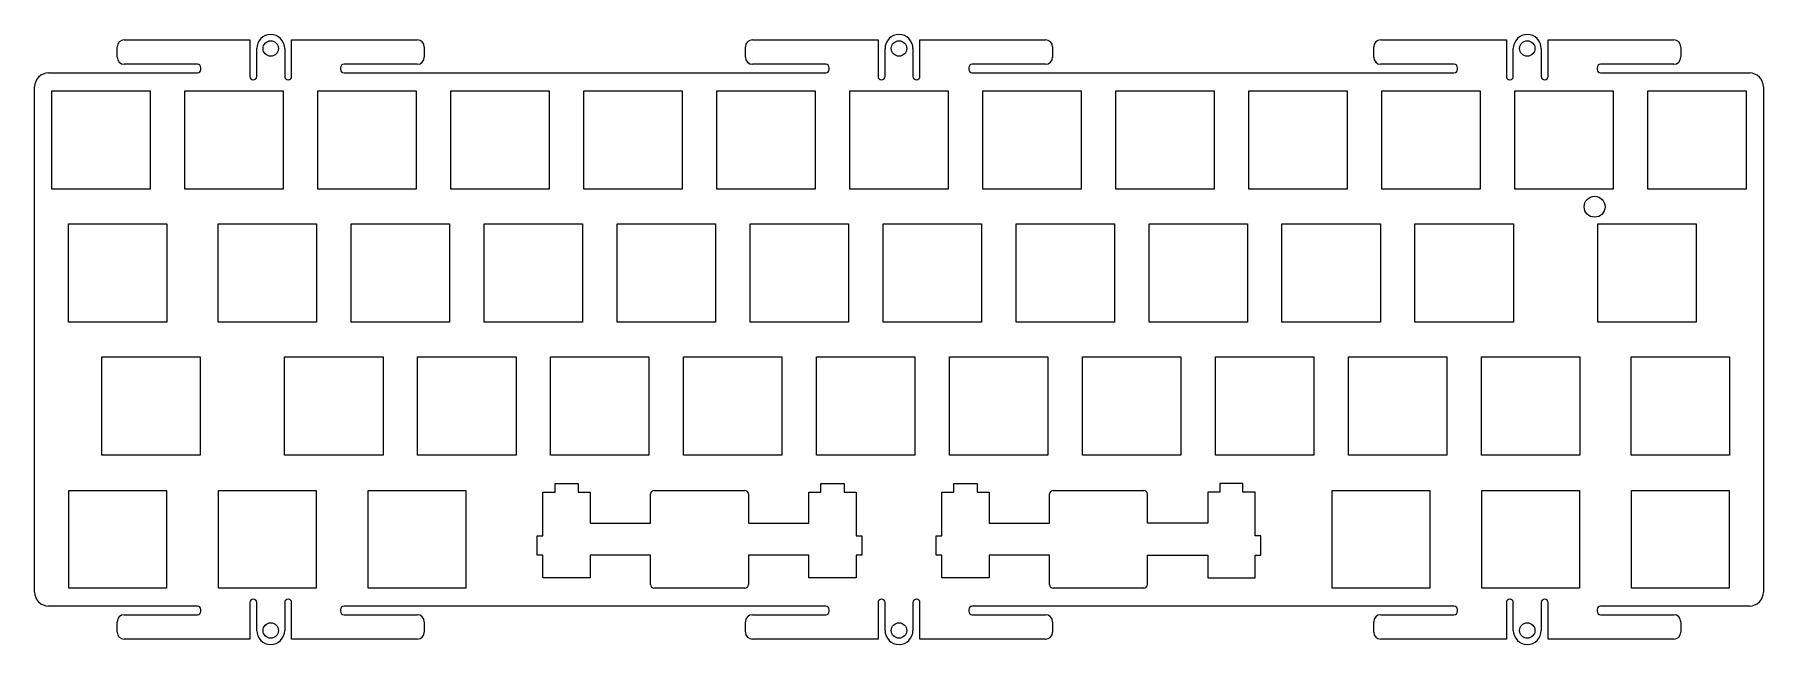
# Model space of a CAD drawing. Header units: millimetres. Extents: x -490 to -243, y -28 to 59.
import ezdxf

# ---------------------------------------------------------------- set-up
doc = ezdxf.new("R2010")
doc.units = ezdxf.units.MM
for name, color, linetype in [('Shape1000', 7, 'CONTINUOUS'), ('Shape1001', 7, 'CONTINUOUS'), ('Shape1002', 7, 'CONTINUOUS'), ('Shape1003', 7, 'CONTINUOUS'), ('Shape1004', 7, 'CONTINUOUS'), ('Shape1005', 7, 'CONTINUOUS'), ('Shape1006', 7, 'CONTINUOUS'), ('Shape1007', 7, 'CONTINUOUS'), ('Shape1008', 7, 'CONTINUOUS'), ('Shape1009', 7, 'CONTINUOUS'), ('Shape1010', 7, 'CONTINUOUS'), ('Shape1011', 7, 'CONTINUOUS'), ('Shape1012', 7, 'CONTINUOUS'), ('Shape1013', 7, 'CONTINUOUS'), ('Shape1014', 7, 'CONTINUOUS'), ('Shape1015', 7, 'CONTINUOUS'), ('Shape1016', 7, 'CONTINUOUS'), ('Shape1017', 7, 'CONTINUOUS'), ('Shape1018', 7, 'CONTINUOUS'), ('Shape1019', 7, 'CONTINUOUS'), ('Shape1020', 7, 'CONTINUOUS'), ('Shape1021', 7, 'CONTINUOUS'), ('Shape1022', 7, 'CONTINUOUS'), ('Shape1023', 7, 'CONTINUOUS'), ('Shape1024', 7, 'CONTINUOUS'), ('Shape1025', 7, 'CONTINUOUS'), ('Shape1026', 7, 'CONTINUOUS'), ('Shape1027', 7, 'CONTINUOUS'), ('Shape1028', 7, 'CONTINUOUS'), ('Shape1029', 7, 'CONTINUOUS'), ('Shape1030', 7, 'CONTINUOUS'), ('Shape1031', 7, 'CONTINUOUS'), ('Shape1032', 7, 'CONTINUOUS'), ('Shape1033', 7, 'CONTINUOUS'), ('Shape1034', 7, 'CONTINUOUS'), ('Shape1035', 7, 'CONTINUOUS'), ('Shape1036', 7, 'CONTINUOUS'), ('Shape1037', 7, 'CONTINUOUS'), ('Shape1038', 7, 'CONTINUOUS'), ('Shape1039', 7, 'CONTINUOUS'), ('Shape1040', 7, 'CONTINUOUS'), ('Shape1041', 7, 'CONTINUOUS'), ('Shape1042', 7, 'CONTINUOUS'), ('Shape1043', 7, 'CONTINUOUS'), ('Shape1044', 7, 'CONTINUOUS'), ('Shape1045', 7, 'CONTINUOUS'), ('Shape1046', 7, 'CONTINUOUS'), ('Shape1047', 7, 'CONTINUOUS'), ('Shape1048', 7, 'CONTINUOUS'), ('Shape1049', 7, 'CONTINUOUS'), ('Shape1050', 7, 'CONTINUOUS'), ('Shape1051', 7, 'CONTINUOUS'), ('Shape1052', 7, 'CONTINUOUS'), ('Shape1053', 7, 'CONTINUOUS'), ('Shape1054', 7, 'CONTINUOUS'), ('Shape1055', 7, 'CONTINUOUS'), ('Shape1056', 7, 'CONTINUOUS'), ('Shape1057', 7, 'CONTINUOUS'), ('Shape1058', 7, 'CONTINUOUS'), ('Shape1059', 7, 'CONTINUOUS'), ('Shape1060', 7, 'CONTINUOUS'), ('Shape1061', 7, 'CONTINUOUS'), ('Shape1062', 7, 'CONTINUOUS'), ('Shape1063', 7, 'CONTINUOUS'), ('Shape1064', 7, 'CONTINUOUS'), ('Shape1065', 7, 'CONTINUOUS'), ('Shape1066', 7, 'CONTINUOUS'), ('Shape1067', 7, 'CONTINUOUS'), ('Shape1068', 7, 'CONTINUOUS'), ('Shape1069', 7, 'CONTINUOUS'), ('Shape1070', 7, 'CONTINUOUS'), ('Shape1071', 7, 'CONTINUOUS'), ('Shape1072', 7, 'CONTINUOUS'), ('Shape1073', 7, 'CONTINUOUS'), ('Shape1074', 7, 'CONTINUOUS'), ('Shape1075', 7, 'CONTINUOUS'), ('Shape1076', 7, 'CONTINUOUS'), ('Shape1077', 7, 'CONTINUOUS'), ('Shape1078', 7, 'CONTINUOUS'), ('Shape1079', 7, 'CONTINUOUS'), ('Shape1080', 7, 'CONTINUOUS'), ('Shape1081', 7, 'CONTINUOUS'), ('Shape1082', 7, 'CONTINUOUS'), ('Shape1083', 7, 'CONTINUOUS'), ('Shape1084', 7, 'CONTINUOUS'), ('Shape1085', 7, 'CONTINUOUS'), ('Shape1086', 7, 'CONTINUOUS'), ('Shape1087', 7, 'CONTINUOUS'), ('Shape1088', 7, 'CONTINUOUS'), ('Shape1089', 7, 'CONTINUOUS'), ('Shape1090', 7, 'CONTINUOUS'), ('Shape1091', 7, 'CONTINUOUS'), ('Shape1092', 7, 'CONTINUOUS'), ('Shape1093', 7, 'CONTINUOUS'), ('Shape1094', 7, 'CONTINUOUS'), ('Shape1095', 7, 'CONTINUOUS'), ('Shape1096', 7, 'CONTINUOUS'), ('Shape1097', 7, 'CONTINUOUS'), ('Shape1098', 7, 'CONTINUOUS'), ('Shape1099', 7, 'CONTINUOUS'), ('Shape1100', 7, 'CONTINUOUS'), ('Shape1101', 7, 'CONTINUOUS'), ('Shape1102', 7, 'CONTINUOUS'), ('Shape1103', 7, 'CONTINUOUS'), ('Shape1104', 7, 'CONTINUOUS'), ('Shape1105', 7, 'CONTINUOUS'), ('Shape1106', 7, 'CONTINUOUS'), ('Shape1107', 7, 'CONTINUOUS'), ('Shape1108', 7, 'CONTINUOUS'), ('Shape1109', 7, 'CONTINUOUS'), ('Shape1110', 7, 'CONTINUOUS'), ('Shape1111', 7, 'CONTINUOUS'), ('Shape1112', 7, 'CONTINUOUS'), ('Shape1113', 7, 'CONTINUOUS'), ('Shape1114', 7, 'CONTINUOUS'), ('Shape1115', 7, 'CONTINUOUS'), ('Shape1116', 7, 'CONTINUOUS'), ('Shape1117', 7, 'CONTINUOUS'), ('Shape1270', 7, 'CONTINUOUS'), ('Shape1271', 7, 'CONTINUOUS'), ('Shape1272', 7, 'CONTINUOUS'), ('Shape12729', 7, 'CONTINUOUS'), ('Shape1273', 7, 'CONTINUOUS'), ('Shape1274', 7, 'CONTINUOUS'), ('Shape1275', 7, 'CONTINUOUS'), ('Shape2530', 7, 'CONTINUOUS'), ('Shape2531', 7, 'CONTINUOUS'), ('Shape2532', 7, 'CONTINUOUS'), ('Shape2533', 7, 'CONTINUOUS'), ('Shape2534', 7, 'CONTINUOUS'), ('Shape2535', 7, 'CONTINUOUS'), ('Shape2536', 7, 'CONTINUOUS'), ('Shape2537', 7, 'CONTINUOUS'), ('Shape2538', 7, 'CONTINUOUS'), ('Shape2539', 7, 'CONTINUOUS'), ('Shape2540', 7, 'CONTINUOUS'), ('Shape2541', 7, 'CONTINUOUS'), ('Shape2542', 7, 'CONTINUOUS'), ('Shape2543', 7, 'CONTINUOUS'), ('Shape2544', 7, 'CONTINUOUS'), ('Shape2545', 7, 'CONTINUOUS'), ('Shape2546', 7, 'CONTINUOUS'), ('Shape2547', 7, 'CONTINUOUS'), ('Shape2548', 7, 'CONTINUOUS'), ('Shape2549', 7, 'CONTINUOUS'), ('Shape2550', 7, 'CONTINUOUS'), ('Shape2551', 7, 'CONTINUOUS'), ('Shape2552', 7, 'CONTINUOUS'), ('Shape2553', 7, 'CONTINUOUS'), ('Shape2554', 7, 'CONTINUOUS'), ('Shape2555', 7, 'CONTINUOUS'), ('Shape2556', 7, 'CONTINUOUS'), ('Shape2557', 7, 'CONTINUOUS'), ('Shape2558', 7, 'CONTINUOUS'), ('Shape2559', 7, 'CONTINUOUS'), ('Shape2560', 7, 'CONTINUOUS'), ('Shape2561', 7, 'CONTINUOUS'), ('Shape2562', 7, 'CONTINUOUS'), ('Shape2563', 7, 'CONTINUOUS'), ('Shape2564', 7, 'CONTINUOUS'), ('Shape2565', 7, 'CONTINUOUS'), ('Shape2566', 7, 'CONTINUOUS'), ('Shape2567', 7, 'CONTINUOUS'), ('Shape2568', 7, 'CONTINUOUS'), ('Shape2569', 7, 'CONTINUOUS'), ('Shape2570', 7, 'CONTINUOUS'), ('Shape2571', 7, 'CONTINUOUS'), ('Shape2572', 7, 'CONTINUOUS'), ('Shape2573', 7, 'CONTINUOUS'), ('Shape2574', 7, 'CONTINUOUS'), ('Shape2575', 7, 'CONTINUOUS'), ('Shape2576', 7, 'CONTINUOUS'), ('Shape2577', 7, 'CONTINUOUS'), ('Shape2578', 7, 'CONTINUOUS'), ('Shape2579', 7, 'CONTINUOUS'), ('Shape2580', 7, 'CONTINUOUS'), ('Shape2581', 7, 'CONTINUOUS'), ('Shape2582', 7, 'CONTINUOUS'), ('Shape2583', 7, 'CONTINUOUS'), ('Shape2584', 7, 'CONTINUOUS'), ('Shape2585', 7, 'CONTINUOUS'), ('Shape2586', 7, 'CONTINUOUS'), ('Shape2587', 7, 'CONTINUOUS'), ('Shape2588', 7, 'CONTINUOUS'), ('Shape2589', 7, 'CONTINUOUS'), ('Shape2590', 7, 'CONTINUOUS'), ('Shape2591', 7, 'CONTINUOUS'), ('Shape2592', 7, 'CONTINUOUS'), ('Shape2593', 7, 'CONTINUOUS'), ('Shape2594', 7, 'CONTINUOUS'), ('Shape2595', 7, 'CONTINUOUS'), ('Shape2596', 7, 'CONTINUOUS'), ('Shape2597', 7, 'CONTINUOUS'), ('Shape2598', 7, 'CONTINUOUS'), ('Shape2599', 7, 'CONTINUOUS'), ('Shape2600', 7, 'CONTINUOUS'), ('Shape2601', 7, 'CONTINUOUS'), ('Shape2602', 7, 'CONTINUOUS'), ('Shape2603', 7, 'CONTINUOUS'), ('Shape2604', 7, 'CONTINUOUS'), ('Shape2605', 7, 'CONTINUOUS'), ('Shape2606', 7, 'CONTINUOUS'), ('Shape2607', 7, 'CONTINUOUS'), ('Shape2608', 7, 'CONTINUOUS'), ('Shape2609', 7, 'CONTINUOUS'), ('Shape2610', 7, 'CONTINUOUS'), ('Shape2611', 7, 'CONTINUOUS'), ('Shape2612', 7, 'CONTINUOUS'), ('Shape2613', 7, 'CONTINUOUS'), ('Shape2614', 7, 'CONTINUOUS'), ('Shape2615', 7, 'CONTINUOUS'), ('Shape2616', 7, 'CONTINUOUS'), ('Shape2617', 7, 'CONTINUOUS'), ('Shape2618', 7, 'CONTINUOUS'), ('Shape2619', 7, 'CONTINUOUS'), ('Shape2620', 7, 'CONTINUOUS'), ('Shape2621', 7, 'CONTINUOUS'), ('Shape2622', 7, 'CONTINUOUS'), ('Shape2623', 7, 'CONTINUOUS'), ('Shape2624', 7, 'CONTINUOUS'), ('Shape2625', 7, 'CONTINUOUS'), ('Shape2626', 7, 'CONTINUOUS'), ('Shape2627', 7, 'CONTINUOUS'), ('Shape2628', 7, 'CONTINUOUS'), ('Shape2629', 7, 'CONTINUOUS'), ('Shape2630', 7, 'CONTINUOUS'), ('Shape2631', 7, 'CONTINUOUS'), ('Shape2632', 7, 'CONTINUOUS'), ('Shape2633', 7, 'CONTINUOUS'), ('Shape2634', 7, 'CONTINUOUS'), ('Shape2635', 7, 'CONTINUOUS'), ('Shape2636', 7, 'CONTINUOUS'), ('Shape2637', 7, 'CONTINUOUS'), ('Shape2638', 7, 'CONTINUOUS'), ('Shape2639', 7, 'CONTINUOUS'), ('Shape2640', 7, 'CONTINUOUS'), ('Shape2641', 7, 'CONTINUOUS'), ('Shape2642', 7, 'CONTINUOUS'), ('Shape2643', 7, 'CONTINUOUS'), ('Shape2644', 7, 'CONTINUOUS'), ('Shape2645', 7, 'CONTINUOUS'), ('Shape2646', 7, 'CONTINUOUS'), ('Shape2647', 7, 'CONTINUOUS'), ('Shape2648', 7, 'CONTINUOUS'), ('Shape2649', 7, 'CONTINUOUS'), ('Shape2650', 7, 'CONTINUOUS'), ('Shape2651', 7, 'CONTINUOUS'), ('Shape2652', 7, 'CONTINUOUS'), ('Shape2653', 7, 'CONTINUOUS'), ('Shape2654', 7, 'CONTINUOUS'), ('Shape2655', 7, 'CONTINUOUS'), ('Shape2656', 7, 'CONTINUOUS'), ('Shape2657', 7, 'CONTINUOUS'), ('Shape2658', 7, 'CONTINUOUS'), ('Shape2659', 7, 'CONTINUOUS'), ('Shape2660', 7, 'CONTINUOUS'), ('Shape2661', 7, 'CONTINUOUS'), ('Shape2662', 7, 'CONTINUOUS'), ('Shape2663', 7, 'CONTINUOUS'), ('Shape2664', 7, 'CONTINUOUS'), ('Shape2665', 7, 'CONTINUOUS'), ('Shape2666', 7, 'CONTINUOUS'), ('Shape2667', 7, 'CONTINUOUS'), ('Shape2668', 7, 'CONTINUOUS'), ('Shape2669', 7, 'CONTINUOUS'), ('Shape2670', 7, 'CONTINUOUS'), ('Shape2671', 7, 'CONTINUOUS'), ('Shape2672', 7, 'CONTINUOUS'), ('Shape2673', 7, 'CONTINUOUS'), ('Shape2674', 7, 'CONTINUOUS'), ('Shape2675', 7, 'CONTINUOUS'), ('Shape2676', 7, 'CONTINUOUS'), ('Shape2677', 7, 'CONTINUOUS'), ('Shape2678', 7, 'CONTINUOUS'), ('Shape2679', 7, 'CONTINUOUS'), ('Shape2680', 7, 'CONTINUOUS'), ('Shape2681', 7, 'CONTINUOUS'), ('Shape2682', 7, 'CONTINUOUS'), ('Shape2683', 7, 'CONTINUOUS'), ('Shape2684', 7, 'CONTINUOUS'), ('Shape2685', 7, 'CONTINUOUS'), ('Shape2686', 7, 'CONTINUOUS'), ('Shape2687', 7, 'CONTINUOUS'), ('Shape2688', 7, 'CONTINUOUS'), ('Shape2689', 7, 'CONTINUOUS'), ('Shape2690', 7, 'CONTINUOUS'), ('Shape2691', 7, 'CONTINUOUS'), ('Shape2692', 7, 'CONTINUOUS'), ('Shape2693', 7, 'CONTINUOUS'), ('Shape2694', 7, 'CONTINUOUS'), ('Shape2695', 7, 'CONTINUOUS'), ('Shape2696', 7, 'CONTINUOUS'), ('Shape2697', 7, 'CONTINUOUS'), ('Shape2698', 7, 'CONTINUOUS'), ('Shape2699', 7, 'CONTINUOUS'), ('Shape2700', 7, 'CONTINUOUS'), ('Shape2701', 7, 'CONTINUOUS'), ('Shape3650', 7, 'CONTINUOUS'), ('Shape3651', 7, 'CONTINUOUS'), ('Shape3652', 7, 'CONTINUOUS'), ('Shape3653', 7, 'CONTINUOUS'), ('Shape3654', 7, 'CONTINUOUS'), ('Shape3655', 7, 'CONTINUOUS'), ('Shape3656', 7, 'CONTINUOUS'), ('Shape3657', 7, 'CONTINUOUS'), ('Shape3658', 7, 'CONTINUOUS'), ('Shape3659', 7, 'CONTINUOUS'), ('Shape3660', 7, 'CONTINUOUS'), ('Shape3661', 7, 'CONTINUOUS'), ('Shape3662', 7, 'CONTINUOUS'), ('Shape3663', 7, 'CONTINUOUS'), ('Shape3664', 7, 'CONTINUOUS'), ('Shape3665', 7, 'CONTINUOUS'), ('Shape3666', 7, 'CONTINUOUS'), ('Shape3667', 7, 'CONTINUOUS'), ('Shape3668', 7, 'CONTINUOUS'), ('Shape3669', 7, 'CONTINUOUS'), ('Shape3670', 7, 'CONTINUOUS'), ('Shape3671', 7, 'CONTINUOUS'), ('Shape3672', 7, 'CONTINUOUS'), ('Shape3673', 7, 'CONTINUOUS'), ('Shape3674', 7, 'CONTINUOUS'), ('Shape3675', 7, 'CONTINUOUS'), ('Shape3676', 7, 'CONTINUOUS'), ('Shape3677', 7, 'CONTINUOUS'), ('Shape3678', 7, 'CONTINUOUS'), ('Shape3679', 7, 'CONTINUOUS'), ('Shape3680', 7, 'CONTINUOUS'), ('Shape3681', 7, 'CONTINUOUS'), ('Shape3682', 7, 'CONTINUOUS'), ('Shape3683', 7, 'CONTINUOUS'), ('Shape3684', 7, 'CONTINUOUS'), ('Shape3685', 7, 'CONTINUOUS'), ('Shape3686', 7, 'CONTINUOUS'), ('Shape3687', 7, 'CONTINUOUS'), ('Shape3688', 7, 'CONTINUOUS'), ('Shape3689', 7, 'CONTINUOUS'), ('Shape3690', 7, 'CONTINUOUS'), ('Shape3691', 7, 'CONTINUOUS'), ('Shape3692', 7, 'CONTINUOUS'), ('Shape3693', 7, 'CONTINUOUS'), ('Shape3694', 7, 'CONTINUOUS'), ('Shape3695', 7, 'CONTINUOUS'), ('Shape3696', 7, 'CONTINUOUS'), ('Shape3697', 7, 'CONTINUOUS'), ('Shape3698', 7, 'CONTINUOUS'), ('Shape3699', 7, 'CONTINUOUS'), ('Shape3700', 7, 'CONTINUOUS'), ('Shape3701', 7, 'CONTINUOUS'), ('Shape3702', 7, 'CONTINUOUS'), ('Shape3703', 7, 'CONTINUOUS'), ('Shape3704', 7, 'CONTINUOUS'), ('Shape3705', 7, 'CONTINUOUS'), ('Shape3706', 7, 'CONTINUOUS'), ('Shape3707', 7, 'CONTINUOUS'), ('Shape3708', 7, 'CONTINUOUS'), ('Shape3709', 7, 'CONTINUOUS'), ('Shape3710', 7, 'CONTINUOUS'), ('Shape3711', 7, 'CONTINUOUS'), ('Shape3712', 7, 'CONTINUOUS'), ('Shape3713', 7, 'CONTINUOUS'), ('Shape3714', 7, 'CONTINUOUS'), ('Shape3715', 7, 'CONTINUOUS'), ('Shape3716', 7, 'CONTINUOUS'), ('Shape3717', 7, 'CONTINUOUS'), ('Shape3718', 7, 'CONTINUOUS'), ('Shape3719', 7, 'CONTINUOUS'), ('Shape3720', 7, 'CONTINUOUS'), ('Shape3721', 7, 'CONTINUOUS'), ('Shape3722', 7, 'CONTINUOUS'), ('Shape3723', 7, 'CONTINUOUS'), ('Shape3724', 7, 'CONTINUOUS'), ('Shape3725', 7, 'CONTINUOUS'), ('Shape3726', 7, 'CONTINUOUS'), ('Shape3727', 7, 'CONTINUOUS'), ('Shape3728', 7, 'CONTINUOUS'), ('Shape3729', 7, 'CONTINUOUS'), ('Shape966', 7, 'CONTINUOUS'), ('Shape967', 7, 'CONTINUOUS'), ('Shape968', 7, 'CONTINUOUS'), ('Shape969', 7, 'CONTINUOUS'), ('Shape970', 7, 'CONTINUOUS'), ('Shape971', 7, 'CONTINUOUS'), ('Shape972', 7, 'CONTINUOUS'), ('Shape973', 7, 'CONTINUOUS'), ('Shape974', 7, 'CONTINUOUS'), ('Shape975', 7, 'CONTINUOUS'), ('Shape976', 7, 'CONTINUOUS'), ('Shape977', 7, 'CONTINUOUS'), ('Shape978', 7, 'CONTINUOUS'), ('Shape979', 7, 'CONTINUOUS'), ('Shape980', 7, 'CONTINUOUS'), ('Shape981', 7, 'CONTINUOUS'), ('Shape982', 7, 'CONTINUOUS'), ('Shape983', 7, 'CONTINUOUS'), ('Shape984', 7, 'CONTINUOUS'), ('Shape985', 7, 'CONTINUOUS'), ('Shape986', 7, 'CONTINUOUS'), ('Shape987', 7, 'CONTINUOUS'), ('Shape988', 7, 'CONTINUOUS'), ('Shape989', 7, 'CONTINUOUS'), ('Shape990', 7, 'CONTINUOUS'), ('Shape991', 7, 'CONTINUOUS'), ('Shape992', 7, 'CONTINUOUS'), ('Shape993', 7, 'CONTINUOUS'), ('Shape994', 7, 'CONTINUOUS'), ('Shape995', 7, 'CONTINUOUS'), ('Shape996', 7, 'CONTINUOUS'), ('Shape997', 7, 'CONTINUOUS'), ('Shape998', 7, 'CONTINUOUS'), ('Shape999', 7, 'CONTINUOUS')]:
    doc.layers.add(name, color=color, linetype=linetype)

msp = doc.modelspace()

# ---------------------------------------------------------------- linework, layer by layer
at = {"layer": 'Shape1000'}
msp.add_arc((-387.507, -24.6805), 1, 90, 180, dxfattribs=at)
at = {"layer": 'Shape1001'}
msp.add_line((-387.507, -23.6805), (-377.007, -23.6805), dxfattribs=at)
at = {"layer": 'Shape1002'}
msp.add_arc((-377.007, -23.1805), 0.5, -90, 0, dxfattribs=at)
at = {"layer": 'Shape1003'}
msp.add_line((-376.507, -23.1805), (-376.507, -22.9314), dxfattribs=at)
at = {"layer": 'Shape1004'}
msp.add_arc((-377.007, -22.9314), 0.5, 0, 90, dxfattribs=at)
at = {"layer": 'Shape1005'}
msp.add_line((-377.007, -22.4314), (-446.007, -22.4314), dxfattribs=at)
at = {"layer": 'Shape1006'}
msp.add_arc((-446.007, -22.9314), 0.5, 90, 180, dxfattribs=at)
at = {"layer": 'Shape1007'}
msp.add_line((-446.507, -22.9314), (-446.507, -23.1805), dxfattribs=at)
at = {"layer": 'Shape1008'}
msp.add_arc((-446.007, -23.1805), 0.5, 180, -90, dxfattribs=at)
at = {"layer": 'Shape1009'}
msp.add_line((-446.007, -23.6805), (-435.507, -23.6805), dxfattribs=at)
at = {"layer": 'Shape1010'}
msp.add_arc((-435.507, -24.6805), 1, 0, 90, dxfattribs=at)
at = {"layer": 'Shape1011'}
msp.add_line((-434.507, -24.6805), (-434.507, -26.1805), dxfattribs=at)
at = {"layer": 'Shape1012'}
msp.add_arc((-435.507, -26.1805), 1, -90, 0, dxfattribs=at)
at = {"layer": 'Shape1013'}
msp.add_line((-435.507, -27.1805), (-453.507, -27.1805), dxfattribs=at)
at = {"layer": 'Shape1014'}
msp.add_line((-453.507, -27.1805), (-453.507, -21.9305), dxfattribs=at)
at = {"layer": 'Shape1015'}
msp.add_arc((-454.007, -21.9305), 0.5, 0, 180, dxfattribs=at)
at = {"layer": 'Shape1016'}
msp.add_line((-454.507, -21.9305), (-454.507, -25.9305), dxfattribs=at)
at = {"layer": 'Shape1017'}
msp.add_arc((-456.507, -25.9305), 2, 180, 0, dxfattribs=at)
at = {"layer": 'Shape1018'}
msp.add_line((-458.507, -25.9305), (-458.507, -21.9305), dxfattribs=at)
at = {"layer": 'Shape1019'}
msp.add_arc((-459.007, -21.9305), 0.5, 0, 180, dxfattribs=at)
at = {"layer": 'Shape1020'}
msp.add_line((-459.507, -21.9305), (-459.507, -27.1805), dxfattribs=at)
at = {"layer": 'Shape1021'}
msp.add_line((-459.507, -27.1805), (-477.507, -27.1805), dxfattribs=at)
at = {"layer": 'Shape1022'}
msp.add_arc((-477.507, -26.1805), 1, 180, -90, dxfattribs=at)
at = {"layer": 'Shape1023'}
msp.add_line((-478.507, -26.1805), (-478.507, -24.6805), dxfattribs=at)
at = {"layer": 'Shape1024'}
msp.add_arc((-477.507, -24.6805), 1, 90, 180, dxfattribs=at)
at = {"layer": 'Shape1025'}
msp.add_line((-477.507, -23.6805), (-467.007, -23.6805), dxfattribs=at)
at = {"layer": 'Shape1026'}
msp.add_arc((-467.007, -23.1805), 0.5, -90, 0, dxfattribs=at)
at = {"layer": 'Shape1027'}
msp.add_line((-466.507, -23.1805), (-466.507, -22.9314), dxfattribs=at)
at = {"layer": 'Shape1028'}
msp.add_arc((-467.007, -22.9314), 0.5, 0, 90, dxfattribs=at)
at = {"layer": 'Shape1029'}
msp.add_line((-467.007, -22.4314), (-488.332, -22.4314), dxfattribs=at)
at = {"layer": 'Shape1030'}
msp.add_arc((-488.332, -20.4314), 2, 180, -90, dxfattribs=at)
at = {"layer": 'Shape1031'}
msp.add_line((-490.332, -20.4314), (-490.332, 51.9686), dxfattribs=at)
at = {"layer": 'Shape1032'}
msp.add_arc((-488.332, 51.9686), 2, 90, 180, dxfattribs=at)
at = {"layer": 'Shape1033'}
msp.add_line((-488.332, 53.9686), (-467.007, 53.9686), dxfattribs=at)
at = {"layer": 'Shape1034'}
msp.add_arc((-467.007, 54.4686), 0.5, -90, 0, dxfattribs=at)
at = {"layer": 'Shape1035'}
msp.add_line((-466.507, 54.4686), (-466.507, 54.7177), dxfattribs=at)
at = {"layer": 'Shape1036'}
msp.add_arc((-467.007, 54.7177), 0.5, 0, 90, dxfattribs=at)
at = {"layer": 'Shape1037'}
msp.add_line((-467.007, 55.2177), (-477.507, 55.2177), dxfattribs=at)
at = {"layer": 'Shape1038'}
msp.add_arc((-477.507, 56.2177), 1, 180, -90, dxfattribs=at)
at = {"layer": 'Shape1039'}
msp.add_line((-478.507, 56.2177), (-478.507, 57.7177), dxfattribs=at)
at = {"layer": 'Shape1040'}
msp.add_arc((-477.507, 57.7177), 1, 90, 180, dxfattribs=at)
at = {"layer": 'Shape1041'}
msp.add_line((-477.507, 58.7177), (-459.507, 58.7177), dxfattribs=at)
at = {"layer": 'Shape1042'}
msp.add_line((-459.507, 58.7177), (-459.507, 53.4677), dxfattribs=at)
at = {"layer": 'Shape1043'}
msp.add_arc((-459.007, 53.4677), 0.5, 180, 0, dxfattribs=at)
at = {"layer": 'Shape1044'}
msp.add_line((-458.507, 53.4677), (-458.507, 57.4677), dxfattribs=at)
at = {"layer": 'Shape1045'}
msp.add_arc((-456.507, 57.4677), 2, 0, 180, dxfattribs=at)
at = {"layer": 'Shape1046'}
msp.add_line((-454.507, 57.4677), (-454.507, 53.4677), dxfattribs=at)
at = {"layer": 'Shape1047'}
msp.add_arc((-454.007, 53.4677), 0.5, 180, 0, dxfattribs=at)
at = {"layer": 'Shape1048'}
msp.add_line((-453.507, 53.4677), (-453.507, 58.7177), dxfattribs=at)
at = {"layer": 'Shape1049'}
msp.add_line((-453.507, 58.7177), (-435.507, 58.7177), dxfattribs=at)
at = {"layer": 'Shape1050'}
msp.add_arc((-435.507, 57.7177), 1, 0, 90, dxfattribs=at)
at = {"layer": 'Shape1051'}
msp.add_line((-434.507, 57.7177), (-434.507, 56.2177), dxfattribs=at)
at = {"layer": 'Shape1052'}
msp.add_arc((-435.507, 56.2177), 1, -90, 0, dxfattribs=at)
at = {"layer": 'Shape1053'}
msp.add_line((-435.507, 55.2177), (-446.007, 55.2177), dxfattribs=at)
at = {"layer": 'Shape1054'}
msp.add_arc((-446.007, 54.7177), 0.5, 90, 180, dxfattribs=at)
at = {"layer": 'Shape1055'}
msp.add_line((-446.507, 54.7177), (-446.507, 54.4686), dxfattribs=at)
at = {"layer": 'Shape1056'}
msp.add_arc((-446.007, 54.4686), 0.5, 180, -90, dxfattribs=at)
at = {"layer": 'Shape1057'}
msp.add_line((-446.007, 53.9686), (-377.007, 53.9686), dxfattribs=at)
at = {"layer": 'Shape1058'}
msp.add_arc((-377.007, 54.4686), 0.5, -90, 0, dxfattribs=at)
at = {"layer": 'Shape1059'}
msp.add_line((-376.507, 54.4686), (-376.507, 54.7177), dxfattribs=at)
at = {"layer": 'Shape1060'}
msp.add_arc((-377.007, 54.7177), 0.5, 0, 90, dxfattribs=at)
at = {"layer": 'Shape1061'}
msp.add_line((-377.007, 55.2177), (-387.507, 55.2177), dxfattribs=at)
at = {"layer": 'Shape1062'}
msp.add_arc((-387.507, 56.2177), 1, 180, -90, dxfattribs=at)
at = {"layer": 'Shape1063'}
msp.add_line((-388.507, 56.2177), (-388.507, 57.7177), dxfattribs=at)
at = {"layer": 'Shape1064'}
msp.add_arc((-387.507, 57.7177), 1, 90, 180, dxfattribs=at)
at = {"layer": 'Shape1065'}
msp.add_line((-387.507, 58.7177), (-369.507, 58.7177), dxfattribs=at)
at = {"layer": 'Shape1066'}
msp.add_line((-369.507, 58.7177), (-369.507, 53.4677), dxfattribs=at)
at = {"layer": 'Shape1067'}
msp.add_arc((-369.007, 53.4677), 0.5, 180, 0, dxfattribs=at)
at = {"layer": 'Shape1068'}
msp.add_line((-368.507, 53.4677), (-368.507, 57.4677), dxfattribs=at)
at = {"layer": 'Shape1069'}
msp.add_arc((-366.507, 57.4677), 2, 0, 180, dxfattribs=at)
at = {"layer": 'Shape1070'}
msp.add_line((-364.507, 57.4677), (-364.507, 53.4677), dxfattribs=at)
at = {"layer": 'Shape1071'}
msp.add_arc((-364.007, 53.4677), 0.5, 180, 0, dxfattribs=at)
at = {"layer": 'Shape1072'}
msp.add_line((-363.507, 53.4677), (-363.507, 58.7177), dxfattribs=at)
at = {"layer": 'Shape1073'}
msp.add_line((-363.507, 58.7177), (-345.507, 58.7177), dxfattribs=at)
at = {"layer": 'Shape1074'}
msp.add_arc((-345.507, 57.7177), 1, 0, 90, dxfattribs=at)
at = {"layer": 'Shape1075'}
msp.add_line((-344.507, 57.7177), (-344.507, 56.2177), dxfattribs=at)
at = {"layer": 'Shape1076'}
msp.add_arc((-345.507, 56.2177), 1, -90, 0, dxfattribs=at)
at = {"layer": 'Shape1077'}
msp.add_line((-345.507, 55.2177), (-356.007, 55.2177), dxfattribs=at)
at = {"layer": 'Shape1078'}
msp.add_arc((-356.007, 54.7177), 0.5, 90, 180, dxfattribs=at)
at = {"layer": 'Shape1079'}
msp.add_line((-356.507, 54.7177), (-356.507, 54.4686), dxfattribs=at)
at = {"layer": 'Shape1080'}
msp.add_arc((-356.007, 54.4686), 0.5, 180, -90, dxfattribs=at)
at = {"layer": 'Shape1081'}
msp.add_line((-356.007, 53.9686), (-287.007, 53.9686), dxfattribs=at)
at = {"layer": 'Shape1082'}
msp.add_arc((-287.007, 54.4686), 0.5, -90, 0, dxfattribs=at)
at = {"layer": 'Shape1083'}
msp.add_line((-286.507, 54.4686), (-286.507, 54.7177), dxfattribs=at)
at = {"layer": 'Shape1084'}
msp.add_arc((-287.007, 54.7177), 0.5, 0, 90, dxfattribs=at)
at = {"layer": 'Shape1085'}
msp.add_line((-287.007, 55.2177), (-297.507, 55.2177), dxfattribs=at)
at = {"layer": 'Shape1086'}
msp.add_arc((-297.507, 56.2177), 1, 180, -90, dxfattribs=at)
at = {"layer": 'Shape1087'}
msp.add_line((-298.507, 56.2177), (-298.507, 57.7177), dxfattribs=at)
at = {"layer": 'Shape1088'}
msp.add_arc((-297.507, 57.7177), 1, 90, 180, dxfattribs=at)
at = {"layer": 'Shape1089'}
msp.add_line((-297.507, 58.7177), (-279.507, 58.7177), dxfattribs=at)
at = {"layer": 'Shape1090'}
msp.add_line((-279.507, 58.7177), (-279.507, 53.4677), dxfattribs=at)
at = {"layer": 'Shape1091'}
msp.add_arc((-279.007, 53.4677), 0.5, 180, 0, dxfattribs=at)
at = {"layer": 'Shape1092'}
msp.add_line((-278.507, 53.4677), (-278.507, 57.4677), dxfattribs=at)
at = {"layer": 'Shape1093'}
msp.add_arc((-276.507, 57.4677), 2, 0, 180, dxfattribs=at)
at = {"layer": 'Shape1094'}
msp.add_line((-274.507, 57.4677), (-274.507, 53.4677), dxfattribs=at)
at = {"layer": 'Shape1095'}
msp.add_arc((-274.007, 53.4677), 0.5, 180, 0, dxfattribs=at)
at = {"layer": 'Shape1096'}
msp.add_line((-273.507, 53.4677), (-273.507, 58.7177), dxfattribs=at)
at = {"layer": 'Shape1097'}
msp.add_line((-273.507, 58.7177), (-255.507, 58.7177), dxfattribs=at)
at = {"layer": 'Shape1098'}
msp.add_arc((-255.507, 57.7177), 1, 0, 90, dxfattribs=at)
at = {"layer": 'Shape1099'}
msp.add_line((-254.507, 57.7177), (-254.507, 56.2177), dxfattribs=at)
at = {"layer": 'Shape1100'}
msp.add_arc((-255.507, 56.2177), 1, -90, 0, dxfattribs=at)
at = {"layer": 'Shape1101'}
msp.add_line((-255.507, 55.2177), (-266.007, 55.2177), dxfattribs=at)
at = {"layer": 'Shape1102'}
msp.add_arc((-266.007, 54.7177), 0.5, 90, 180, dxfattribs=at)
at = {"layer": 'Shape1103'}
msp.add_line((-266.507, 54.7177), (-266.507, 54.4686), dxfattribs=at)
at = {"layer": 'Shape1104'}
msp.add_arc((-266.007, 54.4686), 0.5, 180, -90, dxfattribs=at)
at = {"layer": 'Shape1105'}
msp.add_line((-266.007, 53.9686), (-244.682, 53.9686), dxfattribs=at)
at = {"layer": 'Shape1106'}
msp.add_arc((-244.682, 51.9686), 2, 0, 90, dxfattribs=at)
at = {"layer": 'Shape1107'}
msp.add_line((-242.682, 51.9686), (-242.682, -20.4314), dxfattribs=at)
at = {"layer": 'Shape1108'}
msp.add_arc((-244.682, -20.4314), 2, -90, 0, dxfattribs=at)
at = {"layer": 'Shape1109'}
msp.add_line((-244.682, -22.4314), (-266.007, -22.4314), dxfattribs=at)
at = {"layer": 'Shape1110'}
msp.add_arc((-266.007, -22.9314), 0.5, 90, 180, dxfattribs=at)
at = {"layer": 'Shape1111'}
msp.add_line((-266.507, -22.9314), (-266.507, -23.1805), dxfattribs=at)
at = {"layer": 'Shape1112'}
msp.add_arc((-266.007, -23.1805), 0.5, 180, -90, dxfattribs=at)
at = {"layer": 'Shape1113'}
msp.add_line((-266.007, -23.6805), (-255.507, -23.6805), dxfattribs=at)
at = {"layer": 'Shape1114'}
msp.add_arc((-255.507, -24.6805), 1, 0, 90, dxfattribs=at)
at = {"layer": 'Shape1115'}
msp.add_line((-254.507, -24.6805), (-254.507, -26.1805), dxfattribs=at)
at = {"layer": 'Shape1116'}
msp.add_arc((-255.507, -26.1805), 1, -90, 0, dxfattribs=at)
at = {"layer": 'Shape1117'}
msp.add_line((-255.507, -27.1805), (-273.507, -27.1805), dxfattribs=at)
at = {"layer": 'Shape1270'}
msp.add_circle((-456.507, 57.4677), 1.1, dxfattribs=at)
at = {"layer": 'Shape1271'}
msp.add_circle((-366.507, 57.4677), 1.1, dxfattribs=at)
at = {"layer": 'Shape1272'}
msp.add_circle((-276.507, 57.4677), 1.1, dxfattribs=at)
at = {"layer": 'Shape12729'}
msp.add_circle((-266.863, 34.7931), 1.5, dxfattribs=at)
at = {"layer": 'Shape1273'}
msp.add_circle((-456.507, -25.9305), 1.1, dxfattribs=at)
at = {"layer": 'Shape1274'}
msp.add_circle((-366.507, -25.9305), 1.1, dxfattribs=at)
at = {"layer": 'Shape1275'}
msp.add_circle((-276.507, -25.9305), 1.1, dxfattribs=at)
at = {"layer": 'Shape2530'}
msp.add_line((-247.589, -5.85638), (-247.589, -19.8564), dxfattribs=at)
at = {"layer": 'Shape2531'}
msp.add_line((-247.589, -19.8564), (-261.589, -19.8564), dxfattribs=at)
at = {"layer": 'Shape2532'}
msp.add_line((-261.589, -19.8564), (-261.589, -5.85638), dxfattribs=at)
at = {"layer": 'Shape2533'}
msp.add_line((-261.589, -5.85638), (-247.589, -5.85638), dxfattribs=at)
at = {"layer": 'Shape2534'}
msp.add_line((-269.021, -5.85638), (-269.021, -19.8564), dxfattribs=at)
at = {"layer": 'Shape2535'}
msp.add_line((-269.021, -19.8564), (-283.021, -19.8564), dxfattribs=at)
at = {"layer": 'Shape2536'}
msp.add_line((-283.021, -19.8564), (-283.021, -5.85638), dxfattribs=at)
at = {"layer": 'Shape2537'}
msp.add_line((-283.021, -5.85638), (-269.021, -5.85638), dxfattribs=at)
at = {"layer": 'Shape2538'}
msp.add_line((-290.452, -5.85638), (-290.452, -19.8564), dxfattribs=at)
at = {"layer": 'Shape2539'}
msp.add_line((-290.452, -19.8564), (-304.452, -19.8564), dxfattribs=at)
at = {"layer": 'Shape2540'}
msp.add_line((-304.452, -19.8564), (-304.452, -5.85638), dxfattribs=at)
at = {"layer": 'Shape2541'}
msp.add_line((-304.452, -5.85638), (-290.452, -5.85638), dxfattribs=at)
at = {"layer": 'Shape2542'}
msp.add_line((-428.564, -5.85638), (-428.564, -19.8564), dxfattribs=at)
at = {"layer": 'Shape2543'}
msp.add_line((-428.564, -19.8564), (-442.564, -19.8564), dxfattribs=at)
at = {"layer": 'Shape2544'}
msp.add_line((-442.564, -19.8564), (-442.564, -5.85638), dxfattribs=at)
at = {"layer": 'Shape2545'}
msp.add_line((-442.564, -5.85638), (-428.564, -5.85638), dxfattribs=at)
at = {"layer": 'Shape2546'}
msp.add_line((-449.996, -5.85638), (-449.996, -19.8564), dxfattribs=at)
at = {"layer": 'Shape2547'}
msp.add_line((-449.996, -19.8564), (-463.996, -19.8564), dxfattribs=at)
at = {"layer": 'Shape2548'}
msp.add_line((-463.996, -19.8564), (-463.996, -5.85638), dxfattribs=at)
at = {"layer": 'Shape2549'}
msp.add_line((-463.996, -5.85638), (-449.996, -5.85638), dxfattribs=at)
at = {"layer": 'Shape2550'}
msp.add_line((-485.427, -5.85638), (-471.427, -5.85638), dxfattribs=at)
at = {"layer": 'Shape2551'}
msp.add_line((-471.427, -5.85638), (-471.427, -19.8564), dxfattribs=at)
at = {"layer": 'Shape2552'}
msp.add_line((-471.427, -19.8564), (-485.427, -19.8564), dxfattribs=at)
at = {"layer": 'Shape2553'}
msp.add_line((-485.427, -19.8564), (-485.427, -5.85638), dxfattribs=at)
at = {"layer": 'Shape2554'}
msp.add_line((-468.807, 37.2936), (-468.807, 51.3936), dxfattribs=at)
at = {"layer": 'Shape2555'}
msp.add_line((-468.807, 51.3936), (-454.707, 51.3936), dxfattribs=at)
at = {"layer": 'Shape2556'}
msp.add_line((-454.707, 51.3936), (-454.707, 37.2936), dxfattribs=at)
at = {"layer": 'Shape2557'}
msp.add_line((-454.707, 37.2936), (-468.807, 37.2936), dxfattribs=at)
at = {"layer": 'Shape2558'}
msp.add_line((-480.713, -0.80638), (-480.713, 13.2936), dxfattribs=at)
at = {"layer": 'Shape2559'}
msp.add_line((-480.713, 13.2936), (-466.613, 13.2936), dxfattribs=at)
at = {"layer": 'Shape2560'}
msp.add_line((-466.613, 13.2936), (-466.613, -0.80638), dxfattribs=at)
at = {"layer": 'Shape2561'}
msp.add_line((-466.613, -0.80638), (-480.713, -0.80638), dxfattribs=at)
at = {"layer": 'Shape2562'}
msp.add_line((-359.457, 51.3936), (-359.457, 37.2936), dxfattribs=at)
at = {"layer": 'Shape2563'}
msp.add_line((-359.457, 37.2936), (-373.557, 37.2936), dxfattribs=at)
at = {"layer": 'Shape2564'}
msp.add_line((-373.557, 37.2936), (-373.557, 51.3936), dxfattribs=at)
at = {"layer": 'Shape2565'}
msp.add_line((-373.557, 51.3936), (-359.457, 51.3936), dxfattribs=at)
at = {"layer": 'Shape2566'}
msp.add_line((-335.457, 51.3936), (-321.357, 51.3936), dxfattribs=at)
at = {"layer": 'Shape2567'}
msp.add_line((-321.357, 51.3936), (-321.357, 37.2936), dxfattribs=at)
at = {"layer": 'Shape2568'}
msp.add_line((-321.357, 37.2936), (-335.457, 37.2936), dxfattribs=at)
at = {"layer": 'Shape2569'}
msp.add_line((-335.457, 37.2936), (-335.457, 51.3936), dxfattribs=at)
at = {"layer": 'Shape2570'}
msp.add_line((-340.407, 37.2936), (-354.507, 37.2936), dxfattribs=at)
at = {"layer": 'Shape2571'}
msp.add_line((-354.507, 37.2936), (-354.507, 51.3936), dxfattribs=at)
at = {"layer": 'Shape2572'}
msp.add_line((-354.507, 51.3936), (-340.407, 51.3936), dxfattribs=at)
at = {"layer": 'Shape2573'}
msp.add_line((-340.407, 51.3936), (-340.407, 37.2936), dxfattribs=at)
at = {"layer": 'Shape2574'}
msp.add_line((-278.307, 51.3936), (-264.207, 51.3936), dxfattribs=at)
at = {"layer": 'Shape2575'}
msp.add_line((-264.207, 51.3936), (-264.207, 37.2936), dxfattribs=at)
at = {"layer": 'Shape2576'}
msp.add_line((-264.207, 37.2936), (-278.307, 37.2936), dxfattribs=at)
at = {"layer": 'Shape2577'}
msp.add_line((-278.307, 37.2936), (-278.307, 51.3936), dxfattribs=at)
at = {"layer": 'Shape2578'}
msp.add_line((-245.157, 51.3936), (-245.157, 37.2936), dxfattribs=at)
at = {"layer": 'Shape2579'}
msp.add_line((-245.157, 37.2936), (-259.257, 37.2936), dxfattribs=at)
at = {"layer": 'Shape2580'}
msp.add_line((-259.257, 37.2936), (-259.257, 51.3936), dxfattribs=at)
at = {"layer": 'Shape2581'}
msp.add_line((-259.257, 51.3936), (-245.157, 51.3936), dxfattribs=at)
at = {"layer": 'Shape2582'}
msp.add_line((-283.07, 13.2936), (-268.97, 13.2936), dxfattribs=at)
at = {"layer": 'Shape2583'}
msp.add_line((-268.97, 13.2936), (-268.97, -0.80638), dxfattribs=at)
at = {"layer": 'Shape2584'}
msp.add_line((-268.97, -0.80638), (-283.07, -0.80638), dxfattribs=at)
at = {"layer": 'Shape2585'}
msp.add_line((-283.07, -0.80638), (-283.07, 13.2936), dxfattribs=at)
at = {"layer": 'Shape2586'}
msp.add_line((-464.044, 18.2436), (-464.044, 32.3436), dxfattribs=at)
at = {"layer": 'Shape2587'}
msp.add_line((-464.044, 32.3436), (-449.944, 32.3436), dxfattribs=at)
at = {"layer": 'Shape2588'}
msp.add_line((-449.944, 32.3436), (-449.944, 18.2436), dxfattribs=at)
at = {"layer": 'Shape2589'}
msp.add_line((-449.944, 18.2436), (-464.044, 18.2436), dxfattribs=at)
at = {"layer": 'Shape2590'}
msp.add_line((-247.538, 13.2936), (-247.538, -0.80638), dxfattribs=at)
at = {"layer": 'Shape2591'}
msp.add_line((-247.538, -0.80638), (-261.638, -0.80638), dxfattribs=at)
at = {"layer": 'Shape2592'}
msp.add_line((-261.638, -0.80638), (-261.638, 13.2936), dxfattribs=at)
at = {"layer": 'Shape2593'}
msp.add_line((-261.638, 13.2936), (-247.538, 13.2936), dxfattribs=at)
at = {"layer": 'Shape2594'}
msp.add_line((-430.707, 37.2936), (-430.707, 51.3936), dxfattribs=at)
at = {"layer": 'Shape2595'}
msp.add_line((-430.707, 51.3936), (-416.607, 51.3936), dxfattribs=at)
at = {"layer": 'Shape2596'}
msp.add_line((-416.607, 51.3936), (-416.607, 37.2936), dxfattribs=at)
at = {"layer": 'Shape2597'}
msp.add_line((-416.607, 37.2936), (-430.707, 37.2936), dxfattribs=at)
at = {"layer": 'Shape2598'}
msp.add_line((-392.795, 18.2436), (-406.895, 18.2436), dxfattribs=at)
at = {"layer": 'Shape2599'}
msp.add_line((-406.895, 18.2436), (-406.895, 32.3436), dxfattribs=at)
at = {"layer": 'Shape2600'}
msp.add_line((-406.895, 32.3436), (-392.795, 32.3436), dxfattribs=at)
at = {"layer": 'Shape2601'}
msp.add_line((-392.795, 32.3436), (-392.795, 18.2436), dxfattribs=at)
at = {"layer": 'Shape2602'}
msp.add_line((-349.745, 18.2436), (-349.745, 32.3436), dxfattribs=at)
at = {"layer": 'Shape2603'}
msp.add_line((-349.745, 32.3436), (-335.645, 32.3436), dxfattribs=at)
at = {"layer": 'Shape2604'}
msp.add_line((-335.645, 32.3436), (-335.645, 18.2436), dxfattribs=at)
at = {"layer": 'Shape2605'}
msp.add_line((-335.645, 18.2436), (-349.745, 18.2436), dxfattribs=at)
at = {"layer": 'Shape2606'}
msp.add_line((-330.695, 18.2436), (-330.695, 32.3436), dxfattribs=at)
at = {"layer": 'Shape2607'}
msp.add_line((-330.695, 32.3436), (-316.595, 32.3436), dxfattribs=at)
at = {"layer": 'Shape2608'}
msp.add_line((-316.595, 32.3436), (-316.595, 18.2436), dxfattribs=at)
at = {"layer": 'Shape2609'}
msp.add_line((-316.595, 18.2436), (-330.695, 18.2436), dxfattribs=at)
at = {"layer": 'Shape2610'}
msp.add_line((-278.495, 32.3436), (-278.495, 18.2436), dxfattribs=at)
at = {"layer": 'Shape2611'}
msp.add_line((-278.495, 18.2436), (-292.595, 18.2436), dxfattribs=at)
at = {"layer": 'Shape2612'}
msp.add_line((-292.595, 18.2436), (-292.595, 32.3436), dxfattribs=at)
at = {"layer": 'Shape2613'}
msp.add_line((-292.595, 32.3436), (-278.495, 32.3436), dxfattribs=at)
at = {"layer": 'Shape2614'}
msp.add_line((-411.844, 18.2436), (-425.944, 18.2436), dxfattribs=at)
at = {"layer": 'Shape2615'}
msp.add_line((-425.944, 18.2436), (-425.944, 32.3436), dxfattribs=at)
at = {"layer": 'Shape2616'}
msp.add_line((-425.944, 32.3436), (-411.844, 32.3436), dxfattribs=at)
at = {"layer": 'Shape2617'}
msp.add_line((-411.844, 32.3436), (-411.844, 18.2436), dxfattribs=at)
at = {"layer": 'Shape2618'}
msp.add_line((-345.17, 13.2936), (-345.17, -0.80638), dxfattribs=at)
at = {"layer": 'Shape2619'}
msp.add_line((-345.17, -0.80638), (-359.27, -0.80638), dxfattribs=at)
at = {"layer": 'Shape2620'}
msp.add_line((-359.27, -0.80638), (-359.27, 13.2936), dxfattribs=at)
at = {"layer": 'Shape2621'}
msp.add_line((-359.27, 13.2936), (-345.17, 13.2936), dxfattribs=at)
at = {"layer": 'Shape2622'}
msp.add_line((-435.469, -0.80638), (-435.469, 13.2936), dxfattribs=at)
at = {"layer": 'Shape2623'}
msp.add_line((-435.469, 13.2936), (-421.369, 13.2936), dxfattribs=at)
at = {"layer": 'Shape2624'}
msp.add_line((-421.369, 13.2936), (-421.369, -0.80638), dxfattribs=at)
at = {"layer": 'Shape2625'}
msp.add_line((-421.369, -0.80638), (-435.469, -0.80638), dxfattribs=at)
at = {"layer": 'Shape2626'}
msp.add_line((-378.507, 37.2936), (-392.607, 37.2936), dxfattribs=at)
at = {"layer": 'Shape2627'}
msp.add_line((-392.607, 37.2936), (-392.607, 51.3936), dxfattribs=at)
at = {"layer": 'Shape2628'}
msp.add_line((-392.607, 51.3936), (-378.507, 51.3936), dxfattribs=at)
at = {"layer": 'Shape2629'}
msp.add_line((-378.507, 51.3936), (-378.507, 37.2936), dxfattribs=at)
at = {"layer": 'Shape2630'}
msp.add_line((-435.657, 51.3936), (-435.657, 37.2936), dxfattribs=at)
at = {"layer": 'Shape2631'}
msp.add_line((-435.657, 37.2936), (-449.757, 37.2936), dxfattribs=at)
at = {"layer": 'Shape2632'}
msp.add_line((-449.757, 37.2936), (-449.757, 51.3936), dxfattribs=at)
at = {"layer": 'Shape2633'}
msp.add_line((-449.757, 51.3936), (-435.657, 51.3936), dxfattribs=at)
at = {"layer": 'Shape2634'}
msp.add_line((-397.557, 51.3936), (-397.557, 37.2936), dxfattribs=at)
at = {"layer": 'Shape2635'}
msp.add_line((-397.557, 37.2936), (-411.657, 37.2936), dxfattribs=at)
at = {"layer": 'Shape2636'}
msp.add_line((-411.657, 37.2936), (-411.657, 51.3936), dxfattribs=at)
at = {"layer": 'Shape2637'}
msp.add_line((-411.657, 51.3936), (-397.557, 51.3936), dxfattribs=at)
at = {"layer": 'Shape2638'}
msp.add_line((-354.695, 32.3436), (-354.695, 18.2436), dxfattribs=at)
at = {"layer": 'Shape2639'}
msp.add_line((-354.695, 18.2436), (-368.795, 18.2436), dxfattribs=at)
at = {"layer": 'Shape2640'}
msp.add_line((-368.795, 18.2436), (-368.795, 32.3436), dxfattribs=at)
at = {"layer": 'Shape2641'}
msp.add_line((-368.795, 32.3436), (-354.695, 32.3436), dxfattribs=at)
at = {"layer": 'Shape2642'}
msp.add_line((-444.994, 18.2436), (-444.994, 32.3436), dxfattribs=at)
at = {"layer": 'Shape2643'}
msp.add_line((-444.994, 32.3436), (-430.894, 32.3436), dxfattribs=at)
at = {"layer": 'Shape2644'}
msp.add_line((-430.894, 32.3436), (-430.894, 18.2436), dxfattribs=at)
at = {"layer": 'Shape2645'}
msp.add_line((-430.894, 18.2436), (-444.994, 18.2436), dxfattribs=at)
at = {"layer": 'Shape2646'}
msp.add_line((-252.301, 32.3436), (-252.301, 18.2436), dxfattribs=at)
at = {"layer": 'Shape2647'}
msp.add_line((-252.301, 18.2436), (-266.401, 18.2436), dxfattribs=at)
at = {"layer": 'Shape2648'}
msp.add_line((-266.401, 18.2436), (-266.401, 32.3436), dxfattribs=at)
at = {"layer": 'Shape2649'}
msp.add_line((-266.401, 32.3436), (-252.301, 32.3436), dxfattribs=at)
at = {"layer": 'Shape2650'}
msp.add_line((-373.745, 32.3436), (-373.745, 18.2436), dxfattribs=at)
at = {"layer": 'Shape2651'}
msp.add_line((-373.745, 18.2436), (-387.845, 18.2436), dxfattribs=at)
at = {"layer": 'Shape2652'}
msp.add_line((-387.845, 18.2436), (-387.845, 32.3436), dxfattribs=at)
at = {"layer": 'Shape2653'}
msp.add_line((-387.845, 32.3436), (-373.745, 32.3436), dxfattribs=at)
at = {"layer": 'Shape2654'}
msp.add_line((-297.545, 18.2436), (-311.645, 18.2436), dxfattribs=at)
at = {"layer": 'Shape2655'}
msp.add_line((-311.645, 18.2436), (-311.645, 32.3436), dxfattribs=at)
at = {"layer": 'Shape2656'}
msp.add_line((-311.645, 32.3436), (-297.545, 32.3436), dxfattribs=at)
at = {"layer": 'Shape2657'}
msp.add_line((-297.545, 32.3436), (-297.545, 18.2436), dxfattribs=at)
at = {"layer": 'Shape2658'}
msp.add_line((-378.32, 13.2936), (-364.219, 13.2936), dxfattribs=at)
at = {"layer": 'Shape2659'}
msp.add_line((-364.219, 13.2936), (-364.219, -0.80638), dxfattribs=at)
at = {"layer": 'Shape2660'}
msp.add_line((-364.219, -0.80638), (-378.32, -0.80638), dxfattribs=at)
at = {"layer": 'Shape2661'}
msp.add_line((-378.32, -0.80638), (-378.32, 13.2936), dxfattribs=at)
at = {"layer": 'Shape2662'}
msp.add_line((-307.07, 13.2936), (-307.07, -0.80638), dxfattribs=at)
at = {"layer": 'Shape2663'}
msp.add_line((-307.07, -0.80638), (-321.17, -0.80638), dxfattribs=at)
at = {"layer": 'Shape2664'}
msp.add_line((-321.17, -0.80638), (-321.17, 13.2936), dxfattribs=at)
at = {"layer": 'Shape2665'}
msp.add_line((-321.17, 13.2936), (-307.07, 13.2936), dxfattribs=at)
at = {"layer": 'Shape2666'}
msp.add_line((-383.27, -0.80638), (-397.37, -0.80638), dxfattribs=at)
at = {"layer": 'Shape2667'}
msp.add_line((-397.37, -0.80638), (-397.37, 13.2936), dxfattribs=at)
at = {"layer": 'Shape2668'}
msp.add_line((-397.37, 13.2936), (-383.27, 13.2936), dxfattribs=at)
at = {"layer": 'Shape2669'}
msp.add_line((-383.27, 13.2936), (-383.27, -0.80638), dxfattribs=at)
at = {"layer": 'Shape2670'}
msp.add_line((-302.119, -0.80638), (-302.119, 13.2936), dxfattribs=at)
at = {"layer": 'Shape2671'}
msp.add_line((-302.119, 13.2936), (-288.02, 13.2936), dxfattribs=at)
at = {"layer": 'Shape2672'}
msp.add_line((-288.02, 13.2936), (-288.02, -0.80638), dxfattribs=at)
at = {"layer": 'Shape2673'}
msp.add_line((-288.02, -0.80638), (-302.119, -0.80638), dxfattribs=at)
at = {"layer": 'Shape2674'}
msp.add_line((-283.257, 51.3936), (-283.257, 37.2936), dxfattribs=at)
at = {"layer": 'Shape2675'}
msp.add_line((-283.257, 37.2936), (-297.357, 37.2936), dxfattribs=at)
at = {"layer": 'Shape2676'}
msp.add_line((-297.357, 37.2936), (-297.357, 51.3936), dxfattribs=at)
at = {"layer": 'Shape2677'}
msp.add_line((-297.357, 51.3936), (-283.257, 51.3936), dxfattribs=at)
at = {"layer": 'Shape2678'}
msp.add_line((-416.419, 13.2936), (-402.32, 13.2936), dxfattribs=at)
at = {"layer": 'Shape2679'}
msp.add_line((-402.32, 13.2936), (-402.32, -0.80638), dxfattribs=at)
at = {"layer": 'Shape2680'}
msp.add_line((-402.32, -0.80638), (-416.419, -0.80638), dxfattribs=at)
at = {"layer": 'Shape2681'}
msp.add_line((-416.419, -0.80638), (-416.419, 13.2936), dxfattribs=at)
at = {"layer": 'Shape2682'}
msp.add_line((-302.307, 37.2936), (-316.407, 37.2936), dxfattribs=at)
at = {"layer": 'Shape2683'}
msp.add_line((-316.407, 37.2936), (-316.407, 51.3936), dxfattribs=at)
at = {"layer": 'Shape2684'}
msp.add_line((-316.407, 51.3936), (-302.307, 51.3936), dxfattribs=at)
at = {"layer": 'Shape2685'}
msp.add_line((-302.307, 51.3936), (-302.307, 37.2936), dxfattribs=at)
at = {"layer": 'Shape2686'}
msp.add_line((-440.419, -0.80638), (-454.519, -0.80638), dxfattribs=at)
at = {"layer": 'Shape2687'}
msp.add_line((-454.519, -0.80638), (-454.519, 13.2936), dxfattribs=at)
at = {"layer": 'Shape2688'}
msp.add_line((-454.519, 13.2936), (-440.419, 13.2936), dxfattribs=at)
at = {"layer": 'Shape2689'}
msp.add_line((-440.419, 13.2936), (-440.419, -0.80638), dxfattribs=at)
at = {"layer": 'Shape2690'}
msp.add_line((-326.119, 13.2936), (-326.119, -0.80638), dxfattribs=at)
at = {"layer": 'Shape2691'}
msp.add_line((-326.119, -0.80638), (-340.219, -0.80638), dxfattribs=at)
at = {"layer": 'Shape2692'}
msp.add_line((-340.219, -0.80638), (-340.219, 13.2936), dxfattribs=at)
at = {"layer": 'Shape2693'}
msp.add_line((-340.219, 13.2936), (-326.119, 13.2936), dxfattribs=at)
at = {"layer": 'Shape2694'}
msp.add_line((-473.757, 37.2936), (-487.857, 37.2936), dxfattribs=at)
at = {"layer": 'Shape2695'}
msp.add_line((-487.857, 37.2936), (-487.857, 51.3936), dxfattribs=at)
at = {"layer": 'Shape2696'}
msp.add_line((-487.857, 51.3936), (-473.757, 51.3936), dxfattribs=at)
at = {"layer": 'Shape2697'}
msp.add_line((-473.757, 51.3936), (-473.757, 37.2936), dxfattribs=at)
at = {"layer": 'Shape2698'}
msp.add_line((-471.376, 18.2436), (-485.476, 18.2436), dxfattribs=at)
at = {"layer": 'Shape2699'}
msp.add_line((-485.476, 18.2436), (-485.476, 32.3436), dxfattribs=at)
at = {"layer": 'Shape2700'}
msp.add_line((-485.476, 32.3436), (-471.376, 32.3436), dxfattribs=at)
at = {"layer": 'Shape2701'}
msp.add_line((-471.376, 32.3436), (-471.376, 18.2436), dxfattribs=at)
at = {"layer": 'Shape3650'}
msp.add_line((-402.083, -19.3567), (-402.083, -15.1563), dxfattribs=at)
at = {"layer": 'Shape3651'}
msp.add_line((-402.083, -15.1563), (-410.758, -15.1563), dxfattribs=at)
at = {"layer": 'Shape3652'}
msp.add_line((-410.758, -15.1563), (-410.758, -18.3865), dxfattribs=at)
at = {"layer": 'Shape3653'}
msp.add_line((-410.758, -18.3865), (-417.509, -18.3865), dxfattribs=at)
at = {"layer": 'Shape3654'}
msp.add_line((-417.509, -18.3865), (-417.509, -15.1563), dxfattribs=at)
at = {"layer": 'Shape3655'}
msp.add_line((-417.509, -15.1563), (-418.333, -15.1563), dxfattribs=at)
at = {"layer": 'Shape3656'}
msp.add_line((-418.333, -15.1563), (-418.333, -12.3575), dxfattribs=at)
at = {"layer": 'Shape3657'}
msp.add_line((-418.333, -12.3575), (-417.509, -12.3575), dxfattribs=at)
at = {"layer": 'Shape3658'}
msp.add_line((-417.509, -12.3575), (-417.509, -6.08753), dxfattribs=at)
at = {"layer": 'Shape3659'}
msp.add_line((-417.509, -6.08753), (-415.783, -6.08753), dxfattribs=at)
at = {"layer": 'Shape3660'}
msp.add_line((-415.783, -6.08753), (-415.783, -4.88723), dxfattribs=at)
at = {"layer": 'Shape3661'}
msp.add_line((-415.783, -4.88723), (-412.483, -4.88723), dxfattribs=at)
at = {"layer": 'Shape3662'}
msp.add_line((-412.483, -4.88723), (-412.483, -6.08753), dxfattribs=at)
at = {"layer": 'Shape3663'}
msp.add_line((-412.483, -6.08753), (-410.758, -6.08753), dxfattribs=at)
at = {"layer": 'Shape3664'}
msp.add_line((-410.758, -6.08753), (-410.758, -10.5564), dxfattribs=at)
at = {"layer": 'Shape3665'}
msp.add_line((-410.758, -10.5564), (-402.083, -10.5564), dxfattribs=at)
at = {"layer": 'Shape3666'}
msp.add_line((-402.083, -10.5564), (-402.083, -6.35733), dxfattribs=at)
at = {"layer": 'Shape3667'}
msp.add_line((-401.583, -5.85733), (-388.583, -5.85733), dxfattribs=at)
at = {"layer": 'Shape3668'}
msp.add_arc((-401.583, -6.35733), 0.5, 90, 180, dxfattribs=at)
at = {"layer": 'Shape3669'}
msp.add_arc((-388.583, -6.35733), 0.5, 0, 90, dxfattribs=at)
at = {"layer": 'Shape3670'}
msp.add_line((-388.083, -6.35733), (-388.083, -10.5564), dxfattribs=at)
at = {"layer": 'Shape3671'}
msp.add_line((-388.083, -10.5564), (-379.408, -10.5564), dxfattribs=at)
at = {"layer": 'Shape3672'}
msp.add_line((-379.408, -10.5564), (-379.408, -6.08753), dxfattribs=at)
at = {"layer": 'Shape3673'}
msp.add_line((-379.408, -6.08753), (-377.683, -6.08753), dxfattribs=at)
at = {"layer": 'Shape3674'}
msp.add_line((-377.683, -6.08753), (-377.683, -4.88723), dxfattribs=at)
at = {"layer": 'Shape3675'}
msp.add_line((-377.683, -4.88723), (-374.383, -4.88723), dxfattribs=at)
at = {"layer": 'Shape3676'}
msp.add_line((-374.383, -4.88723), (-374.383, -6.08753), dxfattribs=at)
at = {"layer": 'Shape3677'}
msp.add_line((-374.383, -6.08753), (-372.657, -6.08753), dxfattribs=at)
at = {"layer": 'Shape3678'}
msp.add_line((-372.657, -6.08753), (-372.657, -12.3575), dxfattribs=at)
at = {"layer": 'Shape3679'}
msp.add_line((-372.657, -12.3575), (-371.833, -12.3575), dxfattribs=at)
at = {"layer": 'Shape3680'}
msp.add_line((-371.833, -12.3575), (-371.833, -15.1563), dxfattribs=at)
at = {"layer": 'Shape3681'}
msp.add_line((-371.833, -15.1563), (-372.657, -15.1563), dxfattribs=at)
at = {"layer": 'Shape3682'}
msp.add_line((-372.657, -15.1563), (-372.657, -18.3865), dxfattribs=at)
at = {"layer": 'Shape3683'}
msp.add_line((-372.657, -18.3865), (-379.408, -18.3865), dxfattribs=at)
at = {"layer": 'Shape3684'}
msp.add_line((-379.408, -18.3865), (-379.408, -15.1563), dxfattribs=at)
at = {"layer": 'Shape3685'}
msp.add_line((-379.408, -15.1563), (-388.083, -15.1563), dxfattribs=at)
at = {"layer": 'Shape3686'}
msp.add_line((-388.083, -15.1563), (-388.083, -19.3567), dxfattribs=at)
at = {"layer": 'Shape3687'}
msp.add_arc((-388.583, -19.3567), 0.5, -90, 0, dxfattribs=at)
at = {"layer": 'Shape3688'}
msp.add_line((-388.583, -19.8567), (-401.583, -19.8567), dxfattribs=at)
at = {"layer": 'Shape3689'}
msp.add_arc((-401.583, -19.3567), 0.5, 180, -90, dxfattribs=at)
at = {"layer": 'Shape3690'}
msp.add_line((-344.932, -19.3567), (-344.932, -15.1563), dxfattribs=at)
at = {"layer": 'Shape3691'}
msp.add_arc((-344.432, -19.3567), 0.5, 180, -90, dxfattribs=at)
at = {"layer": 'Shape3692'}
msp.add_line((-344.932, -15.1563), (-353.607, -15.1563), dxfattribs=at)
at = {"layer": 'Shape3693'}
msp.add_line((-353.607, -15.1563), (-353.607, -18.3865), dxfattribs=at)
at = {"layer": 'Shape3694'}
msp.add_line((-353.607, -18.3865), (-360.358, -18.3865), dxfattribs=at)
at = {"layer": 'Shape3695'}
msp.add_line((-360.358, -18.3865), (-360.358, -15.1563), dxfattribs=at)
at = {"layer": 'Shape3696'}
msp.add_line((-360.358, -15.1563), (-361.182, -15.1563), dxfattribs=at)
at = {"layer": 'Shape3697'}
msp.add_line((-361.182, -15.1563), (-361.182, -12.3575), dxfattribs=at)
at = {"layer": 'Shape3698'}
msp.add_line((-361.182, -12.3575), (-360.358, -12.3575), dxfattribs=at)
at = {"layer": 'Shape3699'}
msp.add_line((-360.358, -12.3575), (-360.358, -6.08753), dxfattribs=at)
at = {"layer": 'Shape3700'}
msp.add_line((-360.358, -6.08753), (-358.633, -6.08753), dxfattribs=at)
at = {"layer": 'Shape3701'}
msp.add_line((-358.633, -6.08753), (-358.633, -4.88723), dxfattribs=at)
at = {"layer": 'Shape3702'}
msp.add_line((-358.633, -4.88723), (-355.333, -4.88723), dxfattribs=at)
at = {"layer": 'Shape3703'}
msp.add_line((-355.333, -4.88723), (-355.333, -6.08753), dxfattribs=at)
at = {"layer": 'Shape3704'}
msp.add_line((-355.333, -6.08753), (-353.607, -6.08753), dxfattribs=at)
at = {"layer": 'Shape3705'}
msp.add_line((-353.607, -6.08753), (-353.607, -10.5564), dxfattribs=at)
at = {"layer": 'Shape3706'}
msp.add_line((-353.607, -10.5564), (-344.932, -10.5564), dxfattribs=at)
at = {"layer": 'Shape3707'}
msp.add_line((-344.932, -10.5564), (-344.932, -6.35733), dxfattribs=at)
at = {"layer": 'Shape3708'}
msp.add_line((-344.432, -5.85733), (-331.433, -5.85733), dxfattribs=at)
at = {"layer": 'Shape3709'}
msp.add_arc((-344.432, -6.35733), 0.5, 90, 180, dxfattribs=at)
at = {"layer": 'Shape3710'}
msp.add_arc((-331.433, -19.3567), 0.5, -90, 0, dxfattribs=at)
at = {"layer": 'Shape3711'}
msp.add_line((-330.933, -19.3567), (-330.933, -15.1576), dxfattribs=at)
at = {"layer": 'Shape3712'}
msp.add_line((-330.933, -10.5577), (-330.933, -6.35733), dxfattribs=at)
at = {"layer": 'Shape3713'}
msp.add_line((-331.433, -19.8567), (-344.432, -19.8567), dxfattribs=at)
at = {"layer": 'Shape3714'}
msp.add_arc((-331.433, -6.35733), 0.5, 0, 90, dxfattribs=at)
at = {"layer": 'Shape3715'}
msp.add_line((-330.933, -15.1563), (-322.258, -15.1563), dxfattribs=at)
at = {"layer": 'Shape3716'}
msp.add_line((-322.258, -15.1563), (-322.258, -18.3865), dxfattribs=at)
at = {"layer": 'Shape3717'}
msp.add_line((-322.258, -18.3865), (-315.507, -18.3865), dxfattribs=at)
at = {"layer": 'Shape3718'}
msp.add_line((-315.507, -18.3865), (-315.507, -15.1563), dxfattribs=at)
at = {"layer": 'Shape3719'}
msp.add_line((-315.507, -15.1563), (-314.683, -15.1563), dxfattribs=at)
at = {"layer": 'Shape3720'}
msp.add_line((-314.683, -15.1563), (-314.683, -12.3575), dxfattribs=at)
at = {"layer": 'Shape3721'}
msp.add_line((-314.683, -12.3575), (-315.507, -12.3575), dxfattribs=at)
at = {"layer": 'Shape3722'}
msp.add_line((-315.507, -12.3575), (-315.507, -6.08753), dxfattribs=at)
at = {"layer": 'Shape3723'}
msp.add_line((-315.507, -6.08753), (-317.232, -6.08753), dxfattribs=at)
at = {"layer": 'Shape3724'}
msp.add_line((-317.232, -6.08753), (-317.232, -4.88723), dxfattribs=at)
at = {"layer": 'Shape3725'}
msp.add_line((-317.232, -4.88723), (-320.532, -4.88723), dxfattribs=at)
at = {"layer": 'Shape3726'}
msp.add_line((-320.532, -4.88723), (-320.532, -6.08753), dxfattribs=at)
at = {"layer": 'Shape3727'}
msp.add_line((-320.532, -6.08753), (-322.258, -6.08753), dxfattribs=at)
at = {"layer": 'Shape3728'}
msp.add_line((-322.258, -6.08753), (-322.258, -10.5564), dxfattribs=at)
at = {"layer": 'Shape3729'}
msp.add_line((-322.258, -10.5564), (-330.933, -10.5564), dxfattribs=at)
at = {"layer": 'Shape966'}
msp.add_line((-273.507, -27.1805), (-273.507, -21.9305), dxfattribs=at)
at = {"layer": 'Shape967'}
msp.add_arc((-274.007, -21.9305), 0.5, 0, 180, dxfattribs=at)
at = {"layer": 'Shape968'}
msp.add_line((-274.507, -21.9305), (-274.507, -25.9305), dxfattribs=at)
at = {"layer": 'Shape969'}
msp.add_arc((-276.507, -25.9305), 2, 180, 0, dxfattribs=at)
at = {"layer": 'Shape970'}
msp.add_line((-278.507, -25.9305), (-278.507, -21.9305), dxfattribs=at)
at = {"layer": 'Shape971'}
msp.add_arc((-279.007, -21.9305), 0.5, 0, 180, dxfattribs=at)
at = {"layer": 'Shape972'}
msp.add_line((-279.507, -21.9305), (-279.507, -27.1805), dxfattribs=at)
at = {"layer": 'Shape973'}
msp.add_line((-279.507, -27.1805), (-297.507, -27.1805), dxfattribs=at)
at = {"layer": 'Shape974'}
msp.add_arc((-297.507, -26.1805), 1, 180, -90, dxfattribs=at)
at = {"layer": 'Shape975'}
msp.add_line((-298.507, -26.1805), (-298.507, -24.6805), dxfattribs=at)
at = {"layer": 'Shape976'}
msp.add_arc((-297.507, -24.6805), 1, 90, 180, dxfattribs=at)
at = {"layer": 'Shape977'}
msp.add_line((-297.507, -23.6805), (-287.007, -23.6805), dxfattribs=at)
at = {"layer": 'Shape978'}
msp.add_arc((-287.007, -23.1805), 0.5, -90, 0, dxfattribs=at)
at = {"layer": 'Shape979'}
msp.add_line((-286.507, -23.1805), (-286.507, -22.9314), dxfattribs=at)
at = {"layer": 'Shape980'}
msp.add_arc((-287.007, -22.9314), 0.5, 0, 90, dxfattribs=at)
at = {"layer": 'Shape981'}
msp.add_line((-287.007, -22.4314), (-356.007, -22.4314), dxfattribs=at)
at = {"layer": 'Shape982'}
msp.add_arc((-356.007, -22.9314), 0.5, 90, 180, dxfattribs=at)
at = {"layer": 'Shape983'}
msp.add_line((-356.507, -22.9314), (-356.507, -23.1805), dxfattribs=at)
at = {"layer": 'Shape984'}
msp.add_arc((-356.007, -23.1805), 0.5, 180, -90, dxfattribs=at)
at = {"layer": 'Shape985'}
msp.add_line((-356.007, -23.6805), (-345.507, -23.6805), dxfattribs=at)
at = {"layer": 'Shape986'}
msp.add_arc((-345.507, -24.6805), 1, 0, 90, dxfattribs=at)
at = {"layer": 'Shape987'}
msp.add_line((-344.507, -24.6805), (-344.507, -26.1805), dxfattribs=at)
at = {"layer": 'Shape988'}
msp.add_arc((-345.507, -26.1805), 1, -90, 0, dxfattribs=at)
at = {"layer": 'Shape989'}
msp.add_line((-345.507, -27.1805), (-363.507, -27.1805), dxfattribs=at)
at = {"layer": 'Shape990'}
msp.add_line((-363.507, -27.1805), (-363.507, -21.9305), dxfattribs=at)
at = {"layer": 'Shape991'}
msp.add_arc((-364.007, -21.9305), 0.5, 0, 180, dxfattribs=at)
at = {"layer": 'Shape992'}
msp.add_line((-364.507, -21.9305), (-364.507, -25.9305), dxfattribs=at)
at = {"layer": 'Shape993'}
msp.add_arc((-366.507, -25.9305), 2, 180, 0, dxfattribs=at)
at = {"layer": 'Shape994'}
msp.add_line((-368.507, -25.9305), (-368.507, -21.9305), dxfattribs=at)
at = {"layer": 'Shape995'}
msp.add_arc((-369.007, -21.9305), 0.5, 0, 180, dxfattribs=at)
at = {"layer": 'Shape996'}
msp.add_line((-369.507, -21.9305), (-369.507, -27.1805), dxfattribs=at)
at = {"layer": 'Shape997'}
msp.add_line((-369.507, -27.1805), (-387.507, -27.1805), dxfattribs=at)
at = {"layer": 'Shape998'}
msp.add_arc((-387.507, -26.1805), 1, 180, -90, dxfattribs=at)
at = {"layer": 'Shape999'}
msp.add_line((-388.507, -26.1805), (-388.507, -24.6805), dxfattribs=at)

doc.saveas('drawing.dxf')
